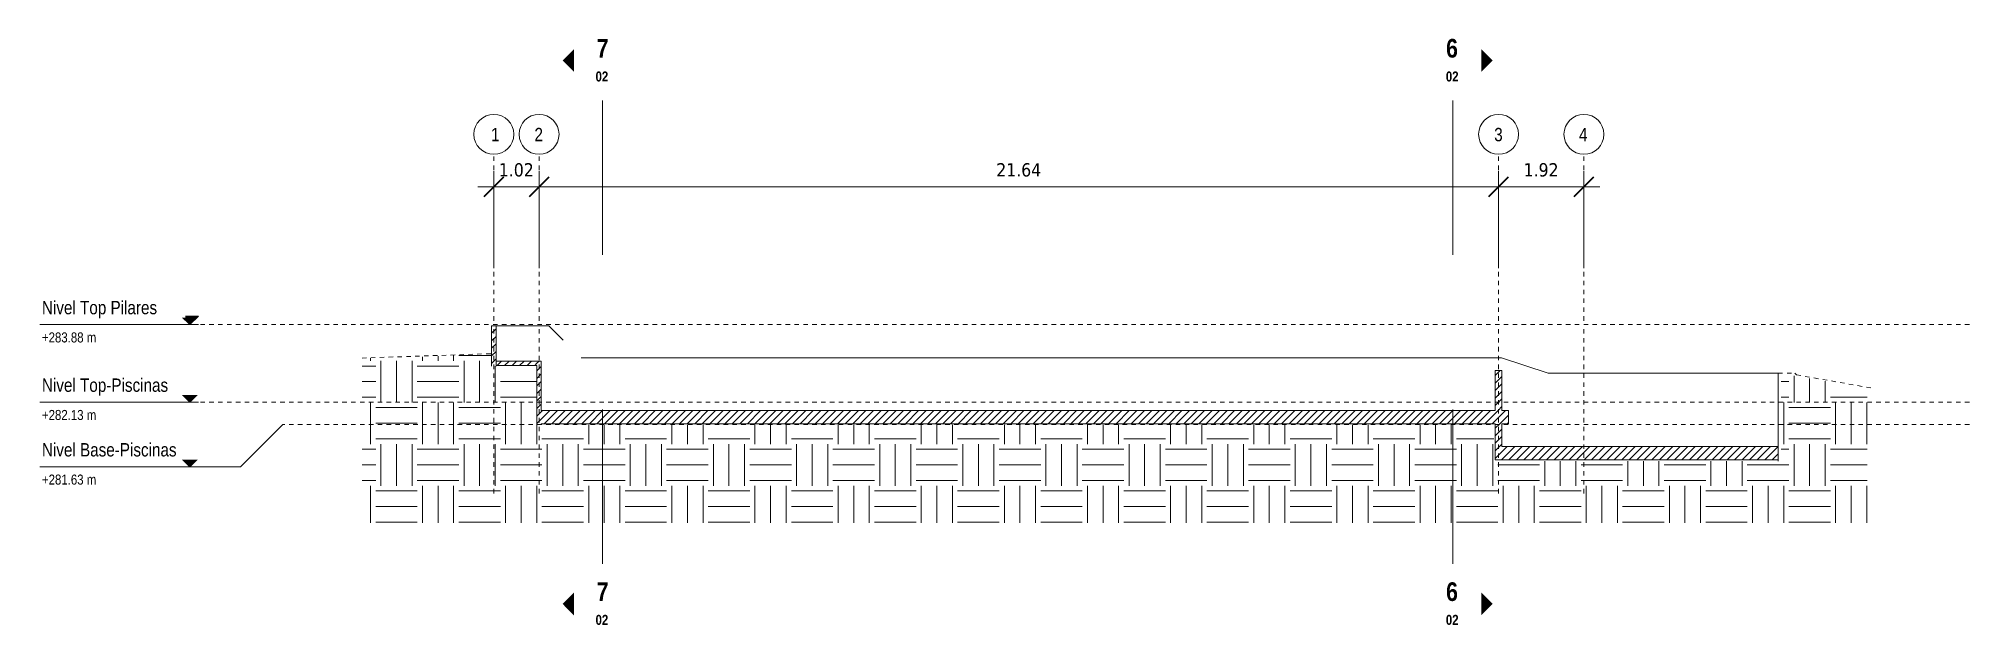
# Model space of a CAD drawing. Header units: metres. Extents: x -223 to 290, y -76 to 118.
# Drawn here: x -158.58 to -115.03, y -8.77 to 4.5 of the extents above; entities that cross this region are included whole.
import ezdxf

# ---------------------------------------------------------------- set-up
doc = ezdxf.new("R2010")
doc.units = ezdxf.units.M
for name, pattern in [('Centre', [0.03175, 0.00635, -0.00475, 0.0159, -0.00475]), ('Demolished', [0.0048, 0.0032, -0.0016]), ('Grid Line', [0.022225, 0.0127, -0.003175, 0.003175, -0.003175])]:
    doc.linetypes.add(name, pattern=pattern)
for name, color, linetype, lineweight in [('A-ANNO-DIMS', 7, 'Continuous', 9), ('A-ANNO-DIMS-150', 7, 'Continuous', 9), ('A-DETL-DEMO', 7, 'Demolished', 9), ('A-DETL-GENF', 7, 'Continuous', 9), ('A-FLOR', 7, 'Continuous', 9), ('A-FLOR-LEVL', 7, 'Continuous', 9), ('A-FLOR-PATT', 7, 'Continuous', 35), ('A-WALL', 7, 'Continuous', 9), ('A-WALL-PATT', 7, 'Continuous', 35), ('G-ANNO-SYMB', 7, 'Continuous', 9), ('S-GRID', 7, 'Continuous', 9), ('S-GRID-IDEN', 7, 'Continuous', 9)]:
    doc.layers.add(name, color=color, linetype=linetype, lineweight=lineweight)
doc.styles.add('Saira Condensed', font='SairaCondensed-Regular.ttf', dxfattribs={"height": 0.3})
doc.styles.add('Saira Condensed_1', font='SairaCondensed-Regular.ttf', dxfattribs={"height": 0.225})
doc.styles.add('Saira Condensed_B', font='', dxfattribs={"height": 0.225})
doc.styles.add('Saira Condensed_B_1', font='', dxfattribs={"height": 0.42})
doc.styles.add('Tahoma', font='tahoma.ttf', dxfattribs={"height": 0.3})
doc.styles.get('Saira Condensed_B').set_extended_font_data('Saira Condensed', bold=True)
doc.styles.get('Saira Condensed_B_1').set_extended_font_data('Saira Condensed', bold=True)
doc.dimstyles.new('R_Tahoma_2_0', dxfattribs={"dimscale": 0.3048, "dimtxt": 0.313206, "dimasz": 1.476378, "dimexe": 1.181102, "dimexo": 0.738189, "dimgap": 0.492126, "dimtad": 1, "dimrnd": 0.01, "dimzin": 0, "dimdsep": 46, "dimtxsty": 'Tahoma', "dimblk1": 'OBLIQUE', "dimblk2": 'OBLIQUE', "dimsah": 1, "dimcen": 0.09, "dimdle": 1.181102, "dimazin": 2, "dimtfac": 1, "dimtdec": 4, "dimtix": 1, "dimtmove": 0, "dimatfit": 3, "dimfxl": 1, "dimtvp": 1, "dimtolj": 1, "dimtzin": 0, "dimarcsym": 2})
pattern_1 = [(45, (-135.03884, -3.582), (-0.0848528, 0.0848528), [])]

msp = doc.modelspace()

# ---------------------------------------------------------------- texts
at = {"layer": 'G-ANNO-SYMB', "char_height": 0.42, "attachment_point": 1, "style": 'Saira Condensed_B_1'}
for s, insert, width in [('\\fSaira Condensed|b1|i0|c0|p2|;7', (-145.992, 4.491), 0.31266), ('\\fSaira Condensed|b1|i0|c0|p2|;6', (-126.833, 4.491), 0.36076), ('\\fSaira Condensed|b1|i0|c0|p2|;7', (-145.992, -7.751), 0.31266), ('\\fSaira Condensed|b1|i0|c0|p2|;6', (-126.833, -7.751), 0.36076)]:
    msp.add_mtext(s, dxfattribs=dict(at, insert=insert, width=width))
at = {"layer": 'G-ANNO-SYMB', "color": 8, "true_color": 0x808080, "char_height": 0.225, "width": 0.37278, "attachment_point": 1, "style": 'Saira Condensed_B', "bg_fill": 3, "box_fill_scale": 1.25, "bg_fill_color": 256, "bg_fill_true_color": 13158600, "bg_fill_transparency": 0}
for insert in [(-146.017, 3.758), (-126.838, 3.758), (-146.017, -8.484), (-126.838, -8.484)]:
    msp.add_mtext('02', dxfattribs=dict(at, insert=insert))
at = {"layer": 'S-GRID-IDEN', "color": 253, "true_color": 0xaaaaaa, "char_height": 0.3, "attachment_point": 1, "style": 'Saira Condensed'}
for s, insert, width in [('1', (-148.375, 2.487), 0.1443), ('2', (-147.395, 2.487), 0.24051), ('3', (-125.747, 2.487), 0.22848), ('4', (-123.834, 2.487), 0.25253)]:
    msp.add_mtext(s, dxfattribs=dict(at, insert=insert, width=width))

# ---------------------------------------------------------------- blocks, each defined once
blk = doc.blocks.new('Level - Con_Triangulo-1145791-Sección 01')
at = {"layer": 'A-FLOR-LEVL', "true_color": 0xe2e2e2}
blk.add_hatch(color=254, dxfattribs=at).paths.add_polyline_path([(74.446, -3.497), (74.639, -3.69), (74.832, -3.497)])
at = {"layer": 'A-FLOR-LEVL', "color": 253, "true_color": 0xaaaaaa}
for p, q in [((74.832, -3.69), (71.255, -3.69)), ((74.446, -3.497), (74.832, -3.497)), ((74.639, -3.69), (74.446, -3.497)), ((74.832, -3.497), (74.639, -3.69))]:
    blk.add_line(p, q, dxfattribs=at)
blk = doc.blocks.new('Grid - 3mm-1144979-Sección 01')
at = {"layer": 'S-GRID-IDEN', "color": 253, "true_color": 0xaaaaaa}
blk.add_circle((82.516, 2.342), 0.45, dxfattribs=at)
blk = doc.blocks.new('Section - Símbolo_Detalle_Plano-1146154-Sección 01')
at = {"layer": 'G-ANNO-SYMB', "true_color": 0x808080}
blk.add_hatch(color=8, dxfattribs=at).paths.add_polyline_path([(103.769, -7.981), (103.769, -8.492), (104.024, -8.237)])
blk = doc.blocks.new('DIMBLOCK26-Sección 01')
at = {"layer": 'A-ANNO-DIMS-150'}
for p, q in [((-148.311, 1.158), (-148.311, 1.518)), ((-147.291, 1.158), (-147.291, 1.518)), ((-148.671, 1.158), (-147.291, 1.158)), ((-148.311, 1.158), (-148.311, -0.676)), ((-147.291, 1.158), (-147.291, -0.676))]:
    blk.add_line(p, q, dxfattribs=at)
at = {"layer": 'A-ANNO-DIMS-150', "lineweight": 35}
for p, q in [((-148.311, 1.158), (-148.086, 1.383)), ((-147.291, 1.158), (-147.066, 1.383)), ((-148.311, 1.158), (-148.536, 0.933)), ((-147.291, 1.158), (-147.516, 0.933))]:
    blk.add_line(p, q, dxfattribs=at)
at = {"layer": 'A-ANNO-DIMS-150', "color": 0, "insert": (-148.199, 1.692), "char_height": 0.3, "width": 0.95453, "attachment_point": 1, "line_spacing_factor": 0.994306, "style": 'Tahoma'}
blk.add_mtext('1.02', dxfattribs=at)
blk = doc.blocks.new('_Oblique')
at = {"color": 0, "linetype": 'ByBlock', "lineweight": -2}
blk.add_line((-0.5, -0.5), (0.5, 0.5), dxfattribs=at)
blk = doc.blocks.new('DIMBLOCK27-Sección 01')
at = {"layer": 'A-ANNO-DIMS-150'}
for p, q in [((-147.291, 1.158), (-147.291, 1.518)), ((-125.648, 1.158), (-125.648, 1.518)), ((-147.291, 1.158), (-125.648, 1.158)), ((-147.291, 1.158), (-147.291, -0.676)), ((-125.648, 1.158), (-125.648, -0.676))]:
    blk.add_line(p, q, dxfattribs=at)
at = {"layer": 'A-ANNO-DIMS-150', "lineweight": 35}
for p, q in [((-147.291, 1.158), (-147.066, 1.383)), ((-125.648, 1.158), (-125.423, 1.383)), ((-147.291, 1.158), (-147.516, 0.933)), ((-125.648, 1.158), (-125.873, 0.933))]:
    blk.add_line(p, q, dxfattribs=at)
at = {"layer": 'A-ANNO-DIMS-150', "color": 0, "insert": (-136.979, 1.692), "char_height": 0.3, "width": 1.223, "attachment_point": 1, "line_spacing_factor": 0.994306, "style": 'Tahoma'}
blk.add_mtext('21.64', dxfattribs=at)
blk = doc.blocks.new('DIMBLOCK28-Sección 01')
at = {"layer": 'A-ANNO-DIMS-150'}
for p, q in [((-125.648, 1.158), (-125.648, 1.518)), ((-123.725, 1.158), (-123.725, 1.518)), ((-125.648, 1.158), (-123.365, 1.158)), ((-125.648, 1.158), (-125.648, -0.676)), ((-123.725, 1.158), (-123.725, -0.676))]:
    blk.add_line(p, q, dxfattribs=at)
at = {"layer": 'A-ANNO-DIMS-150', "lineweight": 35}
for p, q in [((-125.648, 1.158), (-125.423, 1.383)), ((-123.725, 1.158), (-123.5, 1.383)), ((-125.648, 1.158), (-125.873, 0.933)), ((-123.725, 1.158), (-123.95, 0.933))]:
    blk.add_line(p, q, dxfattribs=at)
at = {"layer": 'A-ANNO-DIMS-150', "color": 0, "insert": (-125.084, 1.692), "char_height": 0.3, "width": 0.95453, "attachment_point": 1, "line_spacing_factor": 0.994306, "style": 'Tahoma'}
blk.add_mtext('1.92', dxfattribs=at)

# ---------------------------------------------------------------- dimensions: what is measured, and where the dimension line sits
at = {"layer": 'A-ANNO-DIMS'}
for base, p1, p2, override, picture, middle in [((-147.291, 1.158), (-148.311, -0.901), (-147.291, -0.901), {"dimpost": '<>', "dimfxl": 1.019677}, 'DIMBLOCK26-Sección 01', (-147.801, 1.464)), ((-125.648, 1.158), (-147.291, -0.901), (-125.648, -0.901), {"dimpost": '<>', "dimfxl": 21.642796}, 'DIMBLOCK27-Sección 01', (-136.47, 1.464)), ((-123.725, 1.158), (-125.648, -0.901), (-123.725, -0.901), {"dimpost": '<>', "dimfxl": 1.9238}, 'DIMBLOCK28-Sección 01', (-124.687, 1.464))]:
    dim = msp.add_linear_dim(base=base, p1=p1, p2=p2, dimstyle='R_Tahoma_2_0', override=override, dxfattribs=at)
    dim.commit()
    dim.dimension.update_dxf_attribs({"geometry": picture, "text_midpoint": middle})

# ---------------------------------------------------------------- hatches: boundary and pattern name
at = {"layer": 'A-DETL-GENF', "true_color": 0xc0c0c0}
h = msp.add_hatch(dxfattribs=at)
h.set_pattern_fill('FP_6', color=9, style=0, pattern_type=2)
h.set_pattern_definition([(0, (-135.0388, -3.582), (0.9375, 0.9375), [0.9375, -0.9375]), (0, (-135.0388, -3.231), (0.9375, 0.9375), [0.9375, -0.9375]), (0, (-135.0388, -2.879), (0.9375, 0.9375), [0.9375, -0.9375]), (90, (-134.9218, -2.762), (-0.9375, 0.9375), [0.9375, -0.9375]), (90, (-134.5708, -2.762), (-0.9375, 0.9375), [0.9375, -0.9375]), (90, (-134.2188, -2.762), (-0.9375, 0.9375), [0.9375, -0.9375])])
h.paths.add_polyline_path([(-151.278, -6.414), (-117.337, -6.414), (-117.337, -3.38), (-119.273, -3.051), (-119.273, -5.024), (-125.757, -5.024), (-125.757, -4.2), (-147.356, -4.2), (-147.356, -2.881), (-148.375, -2.881), (-148.375, -2.602), (-150.596, -2.702), (-151.278, -2.702), (-151.278, -6.135)])
at = {"layer": 'A-FLOR-PATT', "lineweight": 9, "true_color": 0x808080}
h = msp.add_hatch(dxfattribs=at)
h.set_pattern_fill('FP_5', color=8, style=0, pattern_type=2)
h.set_pattern_definition(pattern_1)
h.paths.add_polyline_path([(-147.356, -2.866), (-147.341, -2.866), (-147.341, -2.766), (-148.261, -2.766), (-148.261, -2.866)])
h = msp.add_hatch(dxfattribs=at)
h.set_pattern_fill('FP_5', color=8, style=0, pattern_type=2)
h.set_pattern_definition(pattern_1)
h.paths.add_polyline_path([(-125.428, -4.178), (-125.428, -3.878), (-147.341, -3.878), (-147.341, -4.178), (-125.573, -4.178)])
h = msp.add_hatch(dxfattribs=at)
h.set_pattern_fill('FP_5', color=8, style=0, pattern_type=2)
h.set_pattern_definition(pattern_1)
h.paths.add_polyline_path([(-125.7, -4.99), (-119.339, -4.99), (-119.339, -4.69), (-125.723, -4.69), (-125.723, -4.99)])
at = {"layer": 'A-WALL-PATT', "lineweight": 9, "true_color": 0x808080}
h = msp.add_hatch(dxfattribs=at)
h.set_pattern_fill('FP_5', color=8, style=0, pattern_type=2)
h.set_pattern_definition(pattern_1)
h.paths.add_polyline_path([(-148.361, -2.881), (-148.261, -2.881), (-148.261, -1.971), (-148.361, -1.971), (-148.361, -2.702)])
h = msp.add_hatch(dxfattribs=at)
h.set_pattern_fill('FP_5', color=8, style=0, pattern_type=2)
h.set_pattern_definition(pattern_1)
h.paths.add_polyline_path([(-147.241, -4.194), (-147.241, -4.178), (-147.341, -4.178), (-147.341, -4.194)])
h.paths.add_polyline_path([(-147.341, -3.878), (-147.241, -3.878), (-147.241, -2.766), (-147.341, -2.766), (-147.341, -2.866)])
h = msp.add_hatch(dxfattribs=at)
h.set_pattern_fill('FP_5', color=8, style=0, pattern_type=2)
h.set_pattern_definition(pattern_1)
h.paths.add_polyline_path([(-125.7, -4.69), (-125.573, -4.69), (-125.573, -4.178), (-125.723, -4.178), (-125.723, -4.69)])
h.paths.add_polyline_path([(-125.7, -3.878), (-125.573, -3.878), (-125.573, -2.977), (-125.723, -2.977), (-125.723, -3.878)])

# ---------------------------------------------------------------- linework, layer by layer
at = {"layer": 'A-DETL-DEMO'}
for p, q in [((-148.386, -2.6), (-151.278, -2.698)), ((-148.361, -2.601), (-148.386, -2.6)), ((-119.341, -3.04), (-118.965, -3.04)), ((-118.965, -3.04), (-118.928, -3.076)), ((-118.928, -3.076), (-117.174, -3.386))]:
    msp.add_line(p, q, dxfattribs=at)
at = {"layer": 'A-FLOR', "lineweight": 18}
for p, q in [((-147.341, -2.766), (-148.261, -2.766)), ((-148.261, -2.866), (-147.341, -2.866)), ((-147.341, -3.878), (-147.341, -4.178)), ((-125.723, -3.878), (-147.241, -3.878)), ((-125.428, -3.878), (-125.573, -3.878)), ((-125.428, -4.178), (-125.428, -3.878)), ((-147.241, -4.178), (-125.723, -4.178)), ((-125.573, -4.178), (-125.428, -4.178)), ((-125.723, -4.69), (-125.723, -4.99)), ((-119.339, -4.69), (-125.573, -4.69)), ((-119.339, -4.99), (-119.339, -4.69)), ((-125.723, -4.99), (-119.339, -4.99))]:
    msp.add_line(p, q, dxfattribs=at)
at = {"layer": 'A-FLOR-LEVL', "color": 253, "linetype": 'Centre', "true_color": 0xaaaaaa}
for p, q in [((-115.029, -1.944), (-154.975, -1.944)), ((-115.029, -4.194), (-153.07, -4.194))]:
    msp.add_line(p, q, dxfattribs=at)
at = {"layer": 'A-FLOR-LEVL', "color": 253, "true_color": 0xaaaaaa}
msp.add_line((-153.07, -4.194), (-154.023, -5.147), dxfattribs=at)
at = {"layer": 'A-WALL', "lineweight": 18}
for p, q in [((-148.361, -1.971), (-148.361, -2.881)), ((-148.261, -1.971), (-148.361, -1.971)), ((-148.261, -2.881), (-148.261, -1.971)), ((-147.241, -2.766), (-147.341, -2.766)), ((-147.341, -2.866), (-147.341, -3.878)), ((-147.241, -3.878), (-147.241, -2.766)), ((-125.723, -2.977), (-125.723, -3.878)), ((-125.573, -2.977), (-125.723, -2.977)), ((-125.573, -3.878), (-125.573, -2.977)), ((-147.341, -4.178), (-147.341, -4.194)), ((-147.341, -4.194), (-147.241, -4.194)), ((-147.241, -4.194), (-147.241, -4.178)), ((-125.723, -4.178), (-125.723, -4.69)), ((-125.573, -4.69), (-125.573, -4.178))]:
    msp.add_line(p, q, dxfattribs=at)
at = {"layer": 'A-WALL'}
for p, q in [((-147.068, -1.971), (-148.261, -1.971)), ((-146.746, -2.292), (-147.068, -1.971)), ((-147.067, -1.971), (-147.068, -1.971)), ((-125.585, -2.696), (-146.342, -2.696)), ((-124.527, -3.04), (-125.585, -2.696)), ((-125.585, -2.696), (-125.584, -2.696)), ((-119.341, -3.04), (-124.527, -3.04)), ((-119.341, -4.69), (-119.341, -3.04)), ((-119.341, -5.024), (-119.341, -4.99))]:
    msp.add_line(p, q, dxfattribs=at)
at = {"layer": 'G-ANNO-SYMB', "lineweight": 18}
for p, q in [((-145.861, 3.106), (-145.861, -0.375)), ((-126.682, 3.106), (-126.682, -0.375)), ((-145.861, -3.856), (-145.861, -7.337)), ((-126.682, -3.856), (-126.682, -7.337))]:
    msp.add_line(p, q, dxfattribs=at)
at = {"layer": 'S-GRID', "color": 254, "linetype": 'Grid Line', "true_color": 0xd4d4d4}
for p, q in [((-148.311, -1.858), (-148.311, 1.892)), ((-147.291, -1.858), (-147.291, 1.892)), ((-125.648, -1.858), (-125.648, 1.892)), ((-123.725, -1.858), (-123.725, 1.892)), ((-148.311, -5.747), (-148.311, -1.997)), ((-147.291, -5.747), (-147.291, -1.997)), ((-125.648, -5.747), (-125.648, -1.997)), ((-123.725, -5.747), (-123.725, -1.997))]:
    msp.add_line(p, q, dxfattribs=at)

# ---------------------------------------------------------------- block references
at = {"layer": 'A-FLOR-LEVL', "color": 253, "true_color": 0xaaaaaa}
for p in [(-229.807, 1.746), (-229.807, 0), (-229.807, -1.457)]:
    msp.add_blockref('Level - Con_Triangulo-1145791-Sección 01', p, dxfattribs=at)
at = {"layer": 'G-ANNO-SYMB', "color": 8, "lineweight": 18, "true_color": 0x808080, "rotation": 180}
msp.add_blockref('Section - Símbolo_Detalle_Plano-1146154-Sección 01', (-42.737, -4.231), dxfattribs=at)
at = {"layer": 'G-ANNO-SYMB', "color": 8, "lineweight": 18, "true_color": 0x808080, "extrusion": (0, 0, -1), "rotation": 180}
msp.add_blockref('Section - Símbolo_Detalle_Plano-1146154-Sección 01', (229.807, -4.231), dxfattribs=at)
at = {"layer": 'G-ANNO-SYMB', "color": 8, "lineweight": 18, "true_color": 0x808080, "extrusion": (0, 0, -1)}
msp.add_blockref('Section - Símbolo_Detalle_Plano-1146154-Sección 01', (42.737, 0), dxfattribs=at)
at = {"layer": 'G-ANNO-SYMB', "color": 8, "lineweight": 18, "true_color": 0x808080}
msp.add_blockref('Section - Símbolo_Detalle_Plano-1146154-Sección 01', (-229.807, 0), dxfattribs=at)
at = {"layer": 'S-GRID-IDEN', "color": 253, "true_color": 0xaaaaaa}
for p in [(-230.827, 0), (-229.807, 0), (-208.164, 0), (-206.24, 0)]:
    msp.add_blockref('Grid - 3mm-1144979-Sección 01', p, dxfattribs=at)

msp.set_redraw_order([(e.dxf.handle, doc.entitydb.next_handle()) for e in msp.query("TEXT MTEXT ATTDEF DIMENSION ARC_DIMENSION")])  # texts and dimensions are drawn at this point

# ---------------------------------------------------------------- next in the draw order: texts
at = {"layer": 'A-FLOR-LEVL', "color": 9, "true_color": 0xb7b7b7, "attachment_point": 1, "bg_fill": 3, "box_fill_scale": 1.25, "bg_fill_color": 256, "bg_fill_true_color": 13158600, "bg_fill_transparency": 0}
for s, insert, char_height, width, style in [('Nivel Top Pilares', (-158.504, -1.412), 0.3, 3.16266, 'Saira Condensed'), ('+283.88 m', (-158.504, -2.121), 0.225, 1.50316, 'Saira Condensed_1'), ('Nivel Top-Piscinas', (-158.504, -3.159), 0.3, 3.47532, 'Saira Condensed'), ('+282.13 m', (-158.504, -3.868), 0.225, 1.39494, 'Saira Condensed_1'), ('Nivel Base-Piscinas', (-158.504, -4.615), 0.3, 3.69177, 'Saira Condensed'), ('+281.63 m', (-158.504, -5.324), 0.225, 1.40696, 'Saira Condensed_1')]:
    msp.add_mtext(s, dxfattribs=dict(at, insert=insert, char_height=char_height, width=width, style=style))

# ---------------------------------------------------------------- next in the draw order: linework, layer by layer
at = {"layer": 'A-FLOR-LEVL', "color": 253, "linetype": 'Centre', "true_color": 0xaaaaaa}
msp.add_line((-115.029, -3.69), (-154.975, -3.69), dxfattribs=at)
at = {"layer": 'A-FLOR-LEVL', "color": 253, "true_color": 0xaaaaaa}
msp.add_line((-154.023, -5.147), (-154.975, -5.147), dxfattribs=at)

doc.saveas('drawing.dxf')
